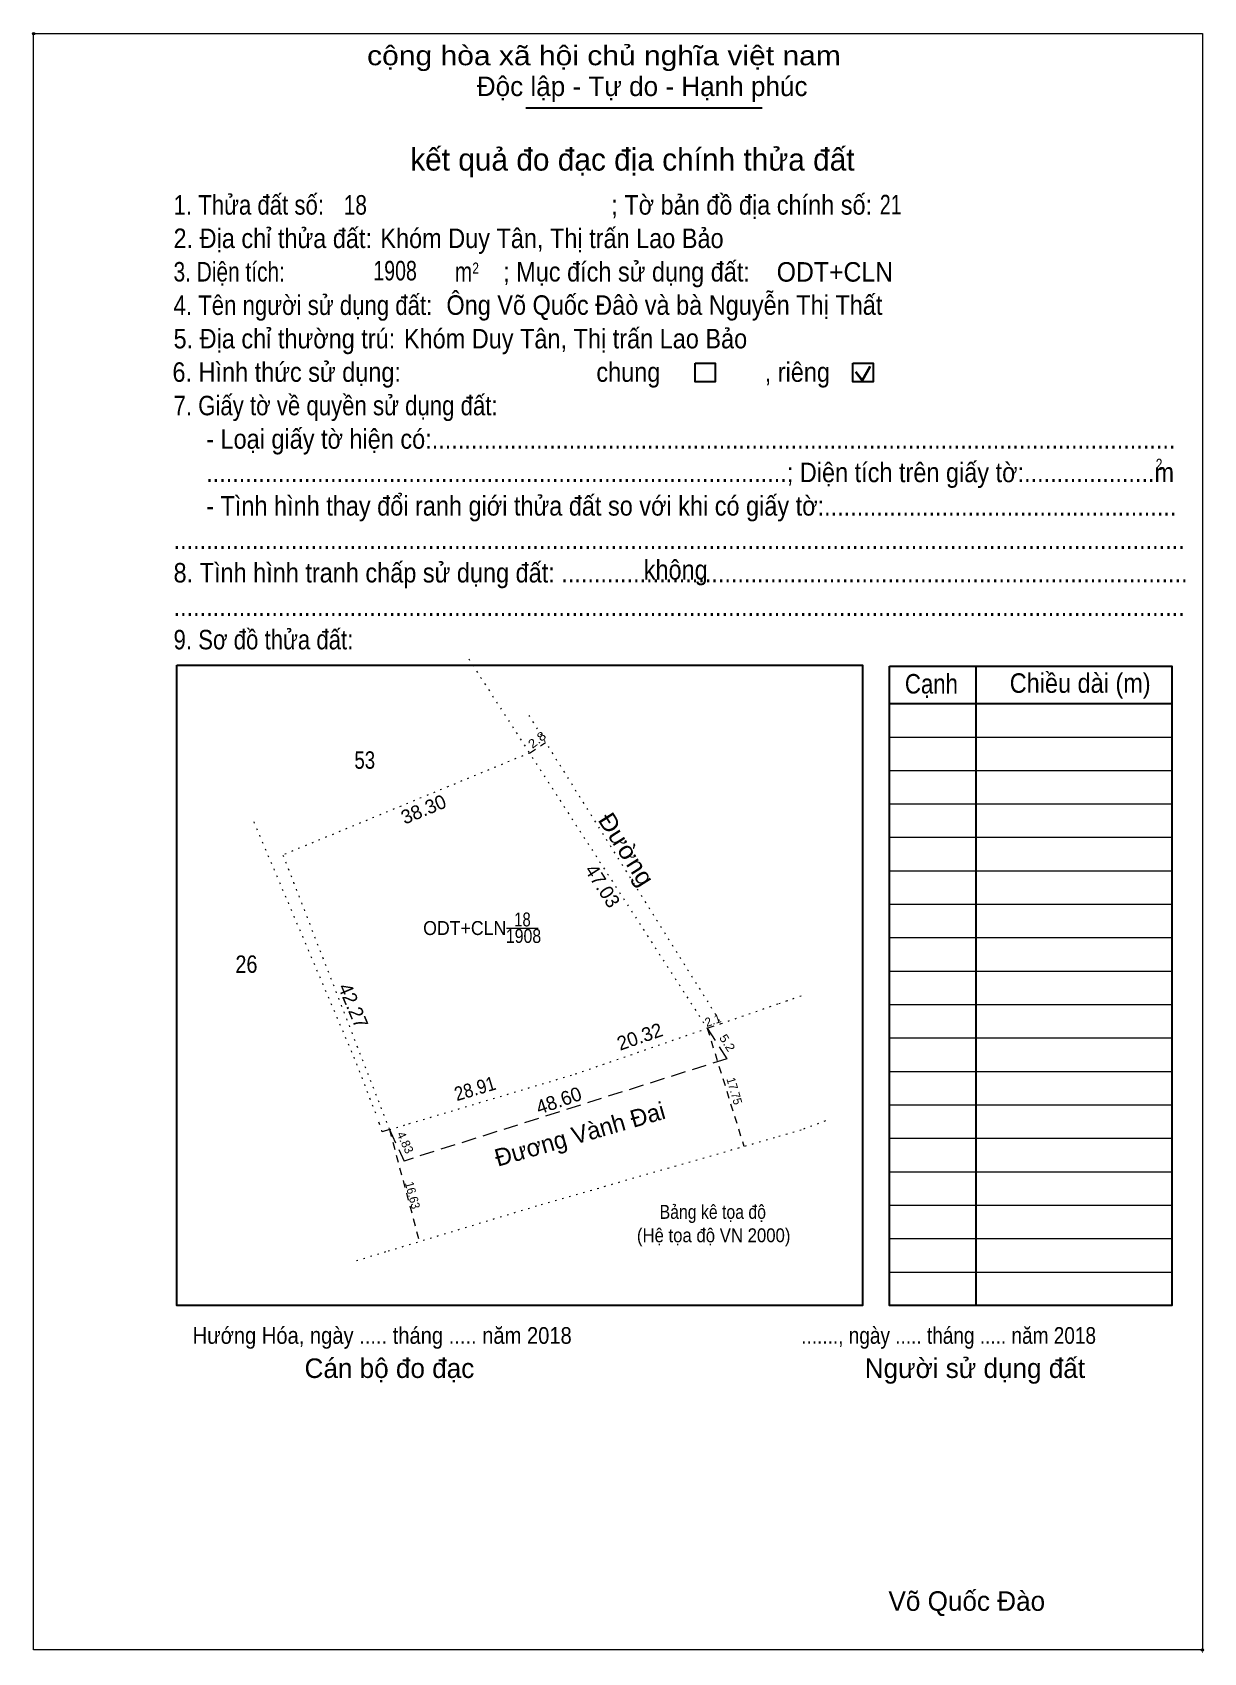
# Model space of a CAD drawing. Header units: metres. Extents: x 535274 to 537557, y 1837396 to 1837692.
# Drawn here: x 535273.8 to 535441.9, y 1837396.2 to 1837628.7 of the extents above; entities that cross this region are included whole.
import ezdxf
from ezdxf.enums import TextEntityAlignment as Align

# ---------------------------------------------------------------- set-up
doc = ezdxf.new("R2010")
doc.units = ezdxf.units.M
doc.header["$LTSCALE"] = 0.7
doc.header["$PDMODE"] = 32
doc.header["$PDSIZE"] = 0.35
for name, pattern in [('DOTTED', [1.5, 0.3, -1.2]), ('MEDIUM_DASHED', [4.5, 3, -1.5]), ('SHORT_DASHED', [2.7, 1.5, -1.2])]:
    doc.linetypes.add(name, pattern=pattern)
for name, color, linetype, lineweight in [('1', 7, 'MEDIUM_DASHED', 13), ('6', 7, 'Continuous', 13), ('63', 7, 'Continuous', 13), ('7', 7, 'Continuous', 13), ('8', 7, 'DOTTED', 13)]:
    doc.layers.add(name, color=color, linetype=linetype, lineweight=lineweight)

msp = doc.modelspace()

# ---------------------------------------------------------------- texts
at = {"layer": '1', "width": 0.85}
msp.add_text('1908', height=2, dxfattribs=at).set_placement((535344.255, 1837498.02), align=Align.CENTER)
at = {"layer": '1', "width": 0.9}
msp.add_text('Hướng Hóa, ngày ..... tháng ..... năm 2018', height=2.4, dxfattribs=at).set_placement((535296.77, 1837440.48))
at = {"layer": '1'}
msp.add_text('Võ Quốc Đào', height=2.8, dxfattribs=at).set_placement((535396.63, 1837402.16))
at = {"layer": '6'}
for s, width, p in [('ODT+CLN', 0.95, (535380.59, 1837592.94)), ('Ông Võ Quốc Đâò và bà Nguyễn Thị Thất', 0.9, (535333.19, 1837588.18))]:
    msp.add_text(s, height=2.8, dxfattribs=dict(at, width=width)).set_placement(p)
for s, width, p in [('Bảng kê tọa độ', 0.85, (535371.42, 1837458.42)), ('(Hệ tọa độ VN 2000)', 0.9, (535371.545, 1837455.06))]:
    msp.add_text(s, height=1.996, dxfattribs=dict(at, width=width)).set_placement(p, align=Align.CENTER)
at = {"layer": '63'}
for s, rotation, p in [('47.03', 302.444, (535354.7512, 1837505.6765)), ('42.27', 293.022, (535318.8992, 1837488.6261)), ('20.32', 19.104, (535361.2677, 1837483.6325)), ('48.60', 19.104, (535349.6427, 1837474.4643))]:
    msp.add_text(s, height=2, rotation=rotation, dxfattribs=at).set_placement(p, align=Align.CENTER)
for s, width, p in [('ODT+CLN', 0.95, (535335.82, 1837499.16)), ('18', 0.8, (535344.105, 1837500.39))]:
    msp.add_text(s, height=2, dxfattribs=dict(at, width=width)).set_placement(p, align=Align.CENTER)
at = {"layer": '63', "width": 0.9}
msp.add_text('28.91', height=2, rotation=16.642, dxfattribs=at).set_placement((535337.5736, 1837476.1659), align=Align.CENTER)
at = {"layer": '7'}
for s, height, width, p in [('cộng hòa xã hội chủ nghĩa việt nam', 2.8, 1.15, (535321.81, 1837624)), ('1. Thửa đất số:', 2.8, 0.85, (535294.03, 1837602.56)), ('; Tờ bản đồ địa chính số:', 2.8, 0.9, (535356.85, 1837602.56)), ('21', 2.8, 0.75, (535395.39, 1837602.6)), ('18', 2.8, 0.8, (535318.45, 1837602.56)), ('2. Địa chỉ thửa đất:', 2.8, 0.9, (535294.03, 1837597.76)), ('Khóm Duy Tân, Thị trấn Lao Bảo', 2.8, 0.9, (535323.71, 1837597.76)), ('3. Diện tích:', 2.8, 0.8, (535294.03, 1837592.96)), ('1908', 2.8, 0.75, (535322.7, 1837593.12)), ('m', 2.8, 0.8, (535334.39, 1837592.96)), ('2', 1.6, 0.8, (535336.91, 1837594.08)), ('; Mục đích sử dụng đất:', 2.8, 0.9, (535341.33, 1837592.96)), ('4. Tên người sử dụng đất:', 2.8, 0.85, (535294.03, 1837588.16)), ('5. Địa chỉ thường trú:', 2.8, 0.9, (535294.03, 1837583.36)), ('Khóm Duy Tân, Thị trấn Lao Bảo', 2.8, 0.9, (535327.09, 1837583.36)), ('6. Hình thức sử dụng:', 2.8, 0.9, (535293.87, 1837578.56)), ('chung                , riêng', 2.8, 0.9, (535354.71, 1837578.56)), ('7. Giấy tờ về quyền sử dụng đất:', 2.8, 0.85, (535294.03, 1837573.76)), ('     - Loại giấy tờ hiện có:..................................................................................................................', 2.8, 0.9, (535294.03, 1837568.96)), ('     .........................................................................................; Diện tích trên giấy tờ:....................m', 2.8, 0.9, (535294.03, 1837564.16)), ('2', 1.6, 0.8, (535434.99, 1837565.92)), ('     - Tình hình thay đổi ranh giới thửa đất so với khi có giấy tờ:......................................................', 2.8, 0.9, (535294.03, 1837559.36)), ('...........................................................................................................................................................', 2.8, 0.9, (535294.03, 1837554.56)), ('8. Tình hình tranh chấp sử dụng đất: ................................................................................................', 2.8, 0.9, (535294.03, 1837549.76)), ('không', 2.8, 0.9, (535361.51, 1837550.18)), ('...........................................................................................................................................................', 2.8, 0.9, (535294.03, 1837544.96)), ('9. Sơ đồ thửa đất:', 2.8, 0.85, (535294.03, 1837540.16)), ('Cạnh', 2.8, 0.85, (535398.99, 1837533.82)), ('Chiều dài (m)', 2.8, 0.9, (535414.03, 1837533.92)), ('......., ngày ..... tháng ..... năm 2018', 2.4, 0.85, (535384.11, 1837440.48))]:
    msp.add_text(s, height=height, dxfattribs=dict(at, width=width)).set_placement(p)
for s, p in [('Độc lập - Tự do - Hạnh phúc', (535337.55, 1837619.58)), ('Cán bộ đo đạc', (535312.83, 1837435.58)), ('Người sử dụng đất', (535393.23, 1837435.58))]:
    msp.add_text(s, height=2.8, dxfattribs=at).set_placement(p)
for s, height, p in [('kết quả đo đạc địa chính thửa đất', 3.2, (535359.88, 1837608.88)), ('.', 0.8002, (535441.6973, 1837396.16))]:
    msp.add_text(s, height=height, dxfattribs=at).set_placement(p, align=Align.CENTER)
at = {"layer": '8'}
for s, height, rotation, width, p in [('2.8', 1.25, 38.468, 1.15, (535346.5812, 1837526.6847)), ('Đường', 2.5, 302.444, 1.1, (535357.9572, 1837510.7956)), ('5.2', 1.25, 302.835, 1.1, (535372.969, 1837483.3339)), ('17.75', 1.25, 286.331, 0.95, (535373.925, 1837476.5957)), ('16.63', 1.25, 284.905, 0.95, (535327.7315, 1837461.6458))]:
    msp.add_text(s, height=height, rotation=rotation, dxfattribs=dict(at, width=width)).set_placement(p, align=Align.CENTER)
for s, width, p in [('53', 0.8, (535321.47, 1837523.02)), ('26', 0.85, (535304.49, 1837493.73))]:
    msp.add_text(s, height=2.5, dxfattribs=dict(at, width=width)).set_placement(p, align=Align.CENTER)
for s, height, rotation, p in [('38.30', 2, 22.483, (535330.2926, 1837516.2775)), ('2.1', 1.25, 19.026, (535371.6363, 1837486.3246)), ('Đương Vành Đai', 2.5, 16.019, (535352.6851, 1837469.3739)), ('4.83', 1.25, 294.968, (535326.7113, 1837469.1138))]:
    msp.add_text(s, height=height, rotation=rotation, dxfattribs=at).set_placement(p, align=Align.CENTER)

# ---------------------------------------------------------------- linework, layer by layer
at = {"layer": '63'}
msp.add_line((535341.79, 1837500.13), (535346.37, 1837500.13), dxfattribs=at)
at = {"layer": '7', "lineweight": 25}
for p, q in [((535344.6, 1837617.9), (535378.52, 1837617.9)), ((535409.16, 1837537.74), (535409.16, 1837445.98)), ((535396.76, 1837532.38), (535437.32, 1837532.38))]:
    msp.add_line(p, q, dxfattribs=at)
at = {"layer": '7', "lineweight": 35}
for p, q in [((535391.91, 1837579.99), (535392.86, 1837578.74)), ((535392.86, 1837578.74), (535394.02, 1837580.82))]:
    msp.add_line(p, q, dxfattribs=at)
at = {"layer": '7'}
for p, q in [((535396.76, 1837527.58), (535437.32, 1837527.58)), ((535396.76, 1837522.78), (535437.32, 1837522.78)), ((535396.76, 1837517.98), (535437.32, 1837517.98)), ((535396.76, 1837513.18), (535437.32, 1837513.18)), ((535396.76, 1837508.38), (535437.32, 1837508.38)), ((535396.76, 1837503.58), (535437.32, 1837503.58)), ((535396.76, 1837498.78), (535437.32, 1837498.78)), ((535396.76, 1837493.98), (535437.32, 1837493.98)), ((535396.76, 1837489.18), (535437.32, 1837489.18)), ((535396.76, 1837484.38), (535437.32, 1837484.38)), ((535396.76, 1837479.58), (535437.32, 1837479.58)), ((535396.76, 1837474.78), (535437.32, 1837474.78)), ((535396.76, 1837469.98), (535437.32, 1837469.98)), ((535396.76, 1837465.18), (535437.32, 1837465.18)), ((535396.76, 1837460.38), (535437.32, 1837460.38)), ((535396.76, 1837455.58), (535437.32, 1837455.58)), ((535396.76, 1837450.78), (535437.32, 1837450.78))]:
    msp.add_line(p, q, dxfattribs=at)
for points in [[(535273.95, 1837628.54), (535273.95, 1837628.54), (535441.69, 1837628.54), (535441.69, 1837628.54)], [(535441.69, 1837628.54), (535441.69, 1837396.54), (535273.95, 1837396.54), (535273.95, 1837628.54)]]:
    msp.add_lwpolyline(points, dxfattribs=at)
at = {"layer": '7', "lineweight": 25}
for points in [[(535368.87, 1837581.22), (535371.75, 1837581.22), (535371.75, 1837578.54), (535368.87, 1837578.54)], [(535391.53, 1837581.22), (535394.42, 1837581.22), (535394.42, 1837578.54), (535391.53, 1837578.54)], [(535294.52, 1837537.9), (535392.92, 1837537.9), (535392.92, 1837445.98), (535294.52, 1837445.98)], [(535396.76, 1837537.74), (535437.32, 1837537.74), (535437.32, 1837445.98), (535396.76, 1837445.98)]]:
    msp.add_lwpolyline(points, close=True, dxfattribs=at)
at = {"layer": '7'}
for p in [(535273.95, 1837628.54), (535441.68, 1837396.54)]:
    msp.add_point(p, dxfattribs=at)
at = {"layer": '8'}
for p, q in [((535336.39, 1837538.79), (535370.62, 1837485.77)), ((535345, 1837530.69), (535372.63, 1837486.46)), ((535345.11, 1837525.28), (535309.72, 1837510.64)), ((535305.53, 1837515.41), (535319.89, 1837481.64)), ((535309.72, 1837510.64), (535325.01, 1837471.23)), ((535372.63, 1837486.46), (535380.91, 1837489.33)), ((535380.91, 1837489.33), (535381.99, 1837489.7)), ((535381.99, 1837489.7), (535382.91, 1837490.02)), ((535382.91, 1837490.02), (535384.47, 1837490.56)), ((535351.69, 1837479.21), (535370.62, 1837485.77)), ((535319.89, 1837481.64), (535323.24, 1837473.02)), ((535380.91, 1837470.27), (535382.91, 1837470.85)), ((535382.91, 1837470.85), (535383.9, 1837471.13)), ((535383.9, 1837471.13), (535384.47, 1837471.34)), ((535384.47, 1837471.34), (535387.75, 1837472.56)), ((535346.77, 1837460.47), (535380.91, 1837470.27))]:
    msp.add_line(p, q, dxfattribs=at)
at = {"layer": '8', "linetype": 'SHORT_DASHED'}
for p, q in [((535345.11, 1837525.28), (535347.43, 1837526.8)), ((535370.62, 1837485.77), (535372.63, 1837486.46)), ((535370.62, 1837485.77), (535375.88, 1837468.83)), ((535325.01, 1837471.23), (535329.3, 1837455.16))]:
    msp.add_line(p, q, dxfattribs=at)
at = {"layer": '8', "linetype": 'MEDIUM_DASHED'}
for p, q in [((535370.62, 1837485.77), (535373.44, 1837481.4)), ((535373.44, 1837481.4), (535327.11, 1837466.72)), ((535325.01, 1837471.23), (535327.11, 1837466.72))]:
    msp.add_line(p, q, dxfattribs=at)
at = {"layer": '8', "linetype": 'Continuous'}
msp.add_line((535325.01, 1837471.23), (535323.99, 1837470.93), dxfattribs=at)
at = {"layer": '8'}
for points in [[(535325.01, 1837471.23), (535327.82, 1837472.08), (535351.69, 1837479.21)], [(535323.99, 1837470.93), (535323.58, 1837472.08), (535323.24, 1837473.02)], [(535320.3, 1837452.43), (535324.84, 1837453.81), (535346.77, 1837460.47)]]:
    msp.add_lwpolyline(points, dxfattribs=at)

msp.set_redraw_order([(e.dxf.handle, doc.entitydb.next_handle()) for e in msp.query("TEXT MTEXT ATTDEF DIMENSION ARC_DIMENSION")])  # texts and dimensions are drawn at this point

doc.saveas('drawing.dxf')
